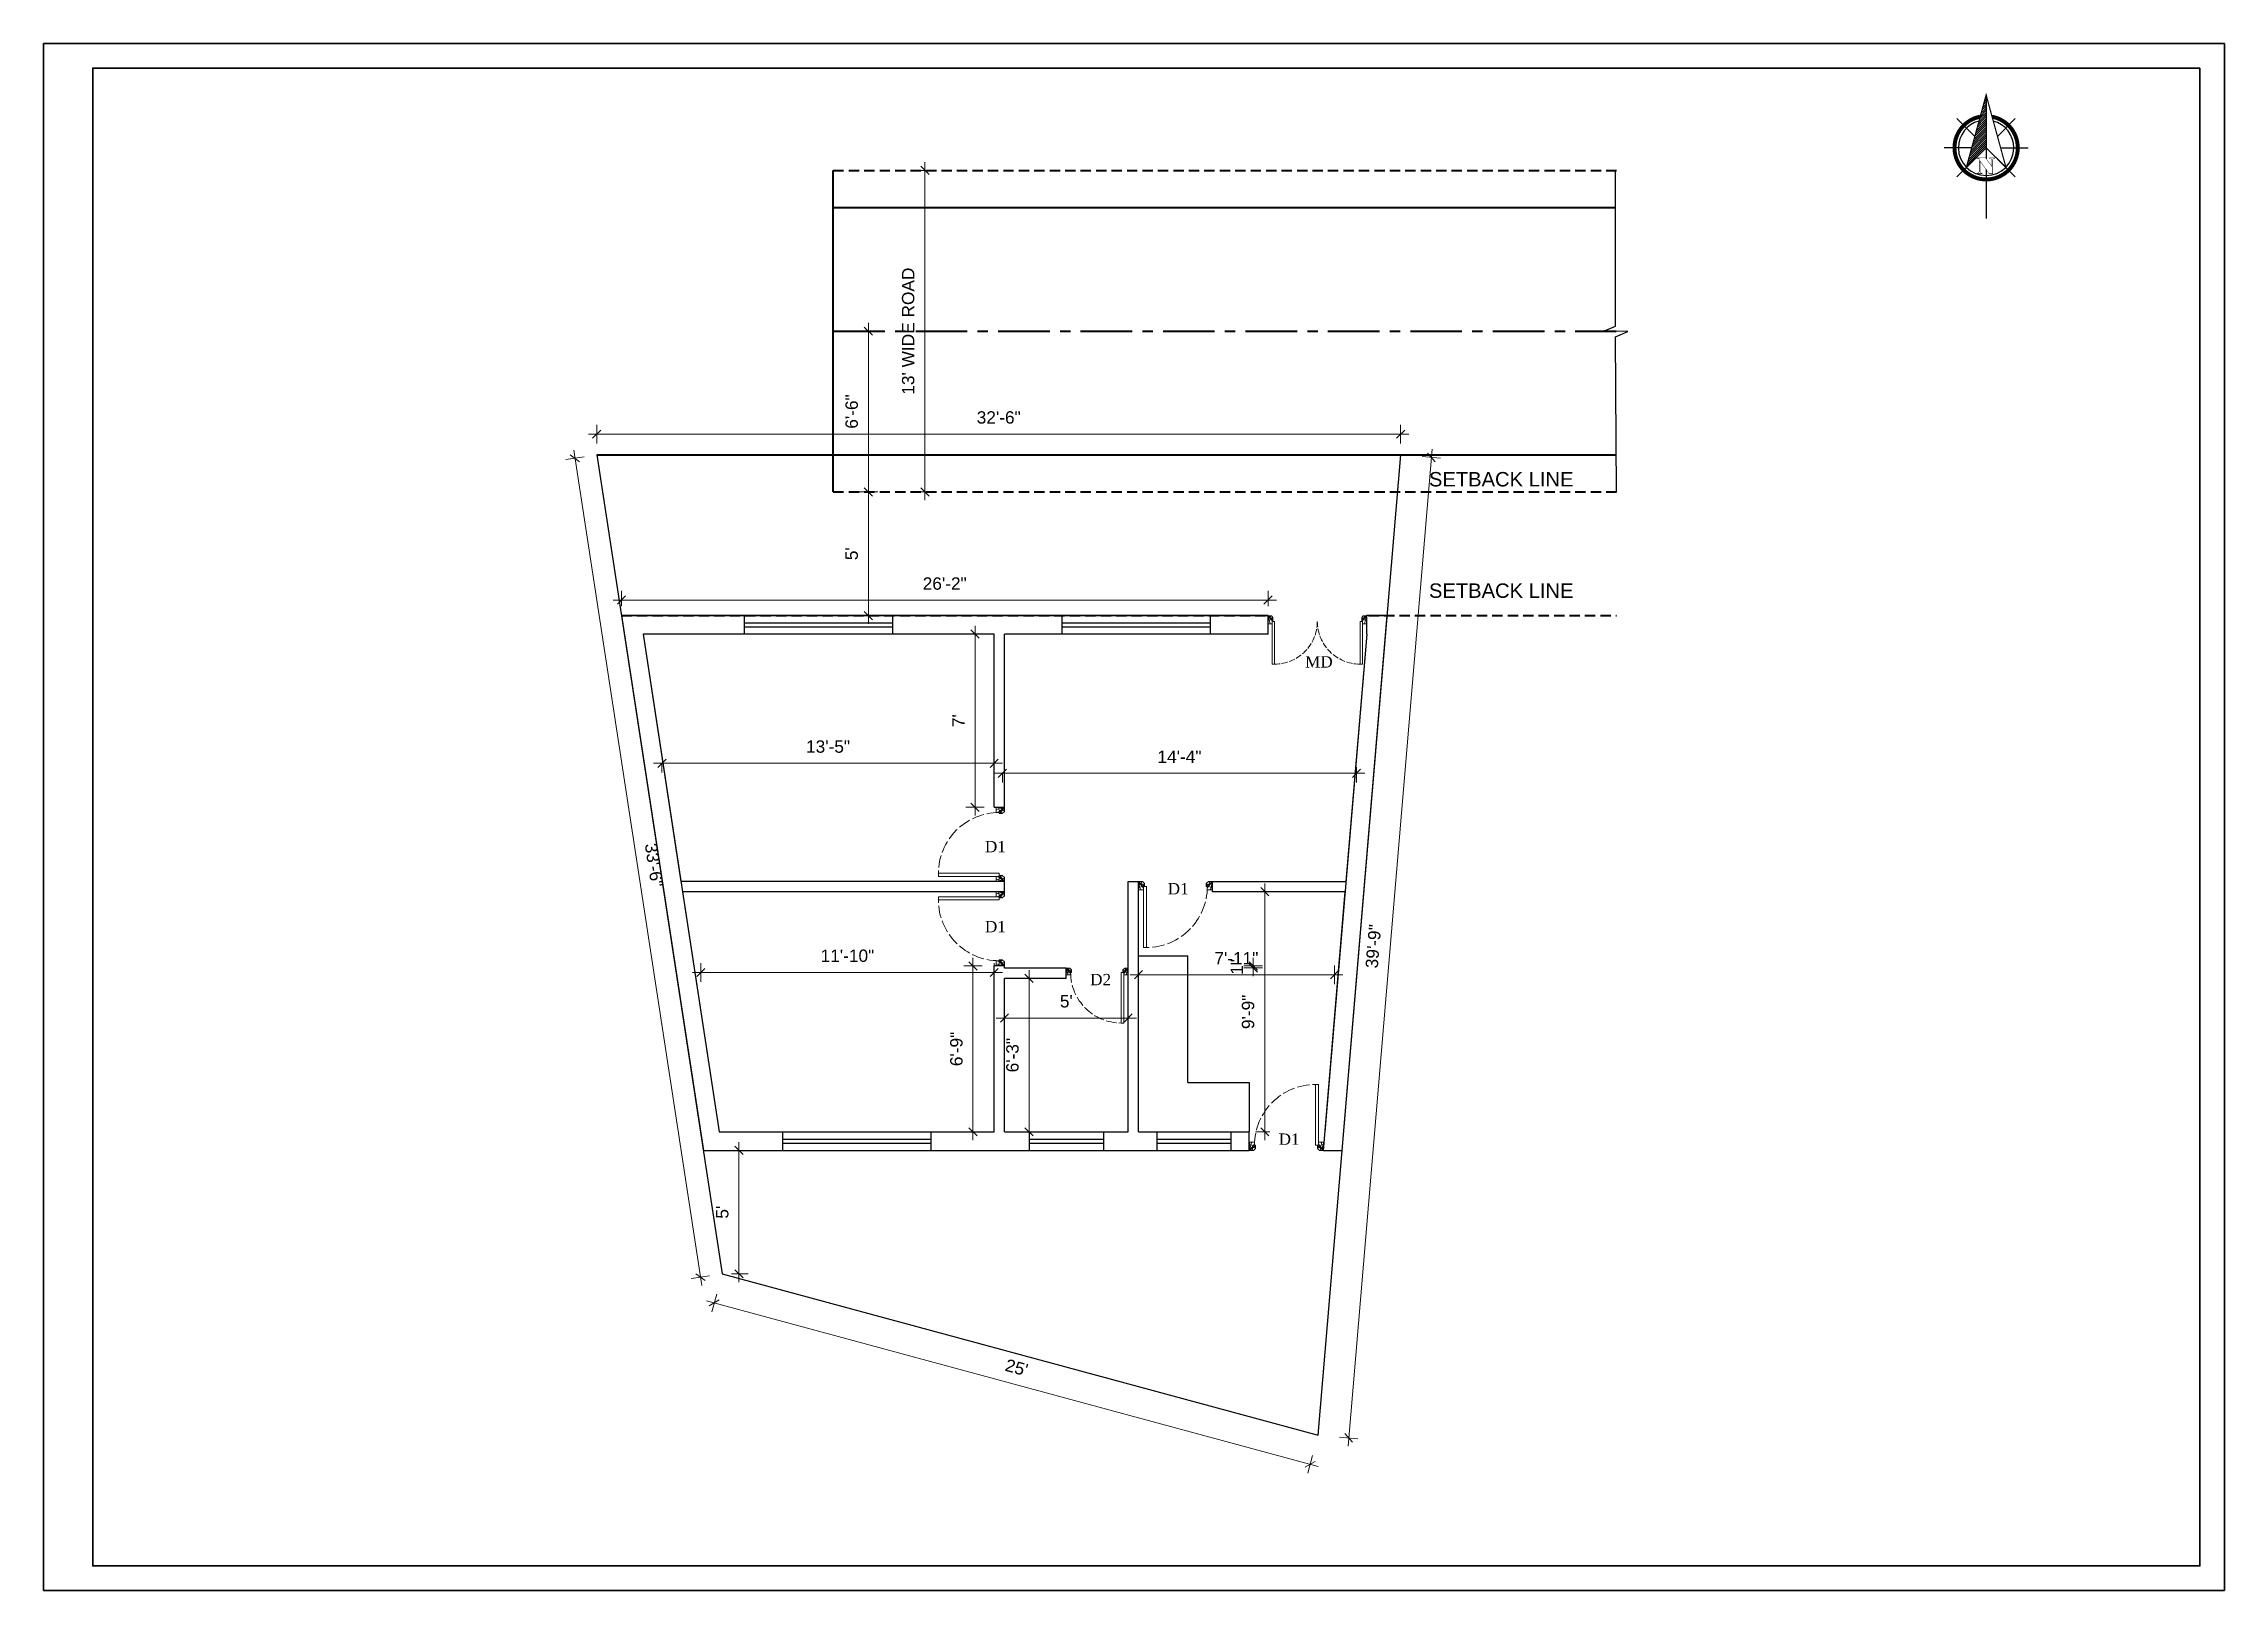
# Model space of a CAD drawing. Header units: inches. Extents: x 45643 to 78083, y -17830 to -3084.
# Drawn here: x 59281 to 60339, y -12292 to -11541 of the extents above; entities that cross this region are included whole.
import ezdxf

# ---------------------------------------------------------------- set-up
doc = ezdxf.new("R2010")
doc.units = ezdxf.units.IN
doc.header["$MEASUREMENT"] = 0
for name, pattern in [('ACAD_ISO02W100', [15, 12, -3]), ('CENTER', [2, 1.25, -0.25, 0.25, -0.25]), ('CONTINUA', [0]), ('DASHED2', [0.375, 0.25, -0.125])]:
    doc.linetypes.add(name, pattern=pattern)
for name, color, linetype, lineweight in [('A_Title Text', 105, 'Continuous', 60), ('Dim - internal', 4, 'Continuous', 9), ('Door-window', 150, 'Continuous', 9), ('ELE1', 3, 'Continuous', 9), ('ELEVATION', 6, 'Continuous', 30), ('hatch', 30, 'Continuous', 5), ('REBARS', 50, 'Continuous', 20), ('Siteplan', 7, 'Continuous', 30), ('WALL', 240, 'Continuous', 30)]:
    doc.layers.add(name, color=color, linetype=linetype, lineweight=lineweight)
for name, color, linetype in [('DIMENTION', 8, 'Continuous'), ('PDF_Boundary', 7, 'Continuous'), ('PDF_Text', 7, 'Continuous')]:
    doc.layers.add(name, color=color, linetype=linetype)
doc.layers.add('Normal Wall', color=7, linetype='Continuous', lineweight=35, true_color=0xffaf89)
doc.styles.add('Arial', font='arial.ttf')
doc.styles.add('PDF Arial', font='arial.ttf')
doc.styles.get("Standard").update_dxf_attribs({"font": 'times.ttf'})
doc.dimstyles.new('Sudeep', dxfattribs={"dimtxt": 6, "dimasz": 4, "dimexe": 4.5, "dimexo": 4.5, "dimgap": 5, "dimtad": 1, "dimdec": 0, "dimlunit": 4, "dimtxsty": 'Arial', "dimblk": 'OBLIQUE', "dimcen": 250, "dimdle": 4, "dimclrd": 86, "dimclre": 5, "dimclrt": 1, "dimadec": 0, "dimazin": 0, "dimtfac": 1, "dimtdec": 0, "dimtix": 1, "dimtmove": 1, "dimatfit": 3, "dimldrblk": 'OBLIQUE', "dimfxl": 4.5, "dimfxlon": 1, "dimfrac": 2, "dimlwd": 15, "dimlwe": 13, "dimarcsym": 0})

msp = doc.modelspace()

# ---------------------------------------------------------------- texts
at = {"char_height": 5.4869}
for s, insert, width, attachment_point in [('{\\fTimes New Roman|b0|i0|c0|p18;MD}', (59892.67, -11838.63), 1396.073, 1), ('{\\fTimes New Roman|b0|i0|c0|p18;D1}', (59737.32, -11928.26), 54.2013, 1), ('{\\fTimes New Roman|b0|i0|c0|p18;D1}', (59825.99, -11948.69), 54.2013, 1), ('{\\fTimes New Roman|b0|i0|c0|p18;D1}', (59737.32, -11972.6), 54.2013, 7), ('{\\fTimes New Roman|b0|i0|c0|p18;D2}', (59788.37, -11998.28), 54.2013, 7), ('{\\fTimes New Roman|b0|i0|c0|p18;D1}', (59879.81, -12070.21), 54.2013, 1)]:
    msp.add_mtext(s, dxfattribs=dict(at, insert=insert, width=width, attachment_point=attachment_point))
at = {"layer": 'PDF_Text', "char_height": 7, "attachment_point": 7, "style": 'PDF Arial'}
for insert in [(59952.74, -11756.35), (59952.74, -11810.4)]:
    msp.add_mtext('SETBACK LINE', dxfattribs=dict(at, insert=insert))

# ---------------------------------------------------------------- blocks, each defined once
blk = doc.blocks.new('*X798')
at = {"color": 0}
for p, q in [((145.96, -414.6), (147.62, -412.94)), ((146.16, -413.87), (147.62, -412.41)), ((146.36, -413.14), (147.62, -411.88)), ((146.55, -412.41), (147.62, -411.35)), ((146.75, -411.68), (147.62, -410.82)), ((146.95, -410.95), (147.62, -410.29)), ((147.15, -410.22), (147.62, -409.76)), ((147.35, -409.49), (147.62, -409.23)), ((147.55, -408.76), (147.62, -408.7)), ((143.76, -422.63), (147.62, -418.77)), ((143.96, -421.9), (147.62, -418.24)), ((144.16, -421.17), (147.62, -417.71)), ((144.36, -420.44), (147.62, -417.18)), ((144.56, -419.71), (147.62, -416.65)), ((144.76, -418.98), (147.62, -416.12)), ((144.96, -418.25), (147.62, -415.59)), ((145.16, -417.52), (147.62, -415.06)), ((145.36, -416.79), (147.62, -414.53)), ((145.56, -416.06), (147.62, -414)), ((145.76, -415.33), (147.62, -413.47)), ((142.76, -426.28), (147.62, -421.42)), ((142.96, -425.55), (147.62, -420.89)), ((143.16, -424.82), (147.62, -420.36)), ((143.36, -424.09), (147.62, -419.83)), ((143.56, -423.36), (147.62, -419.3))]:
    blk.add_line(p, q, dxfattribs=at)
blk = doc.blocks.new('NORTH_15')
for p, q in [((-2.87, 2.87), (-7.37, 7.37)), ((0, 3.66), (0, 10.62)), ((2.87, 2.87), (7.37, 7.37)), ((-13.37, 0), (2.72, 0)), ((5.49, 0), (17.83, 0)), ((-2.87, -2.87), (-7.37, -7.37)), ((0, -3.66), (0, -10.62)), ((2.87, -2.87), (7.37, -7.37))]:
    blk.add_line(p, q)
at = {"const_width": 1}
for points in [[(0, -8, 1), (0, 8, 0.359415), (-7.86, 1.52, 1)], [(-7.86, -1.52, 0.359415), (0, -8, 1)]]:
    blk.add_lwpolyline(points, format="xyb", dxfattribs=at)
for points, const_width in [([(4.96, -5.01), (-13.37, 0), (4.9, 5), (0, 0), (4.96, -5.01)], 0.3), ([(5.93, -1.55), (6, -1.55), (6.07, -1.54), (6.13, -1.53), (6.17, -1.52), (6.22, -1.51), (6.26, -1.49), (6.28, -1.47), (6.3, -1.45), (6.32, -1.42), (6.33, -1.39), (6.35, -1.34), (6.36, -1.29), (6.37, -1.23), (6.38, -1.16), (6.38, -1.08), (6.38, -1), (6.54, -1), (6.54, -2.34), (6.38, -2.34), (6.38, -2.3), (6.38, -2.23), (6.38, -2.16), (6.37, -2.09), (6.36, -2.04), (6.35, -1.99), (6.33, -1.95), (6.32, -1.91), (6.3, -1.88), (6.28, -1.86), (6.26, -1.83), (6.22, -1.81), (6.18, -1.8), (6.13, -1.78), (6.07, -1.77), (6.01, -1.76), (5.95, -1.76), (2.66, -1.76), (2.66, -2.34), (2.5, -2.34), (2.5, -0.16), (4.71, 1.44), (3.14, 1.44), (3.07, 1.44), (3, 1.43), (2.94, 1.42), (2.89, 1.41), (2.85, 1.4), (2.81, 1.38), (2.78, 1.36), (2.76, 1.34), (2.74, 1.31), (2.72, 1.27), (2.7, 1.22), (2.69, 1.17), (2.68, 1.11), (2.67, 1.04), (2.66, 0.97), (2.66, 0.89), (2.66, 0.87), (2.5, 0.87), (2.5, 2.21), (2.66, 2.21), (2.66, 2.17), (2.66, 2.09), (2.67, 2.03), (2.68, 1.97), (2.69, 1.91), (2.7, 1.86), (2.71, 1.82), (2.73, 1.78), (2.75, 1.76), (2.77, 1.74), (2.8, 1.72), (2.85, 1.7), (2.89, 1.68), (2.94, 1.67), (3, 1.66), (3.07, 1.66), (3.14, 1.66), (6.54, 1.66), (6.54, 0.75), (3.33, -1.55), (5.93, -1.55), (5.93, -1.55)], 0.1)]:
    blk.add_lwpolyline(points, dxfattribs=dict(const_width=const_width))
for start, end in [(90, 164.973), (270, 90), (195.027, 270)]:
    blk.add_arc((0, 0), 7, start, end)
at = {"rotation": 90}
blk.add_blockref('*X798', (-421.89, -147.62), dxfattribs=at)
blk = doc.blocks.new('A$C0BDB7EE9')
at = {"layer": 'Siteplan', "xscale": 2.999999999999779, "yscale": 2.999999999999779, "zscale": 2.999999999999779, "rotation": 247.8612575918487}
blk.add_blockref('NORTH_15', (20.2, 49.5), dxfattribs=at)
blk = doc.blocks.new('A$C327B4BBD')
at = {"layer": 'DIMENTION', "ltscale": 0.3, "xscale": 1.171875000000082, "yscale": 1.171875000000082, "zscale": 1.171875000000082, "rotation": 112.1387424081494}
blk.add_blockref('A$C0BDB7EE9', (16.1, 0), dxfattribs=at)
blk = doc.blocks.new('_Oblique')
at = {"color": 0, "linetype": 'ByBlock', "lineweight": -2}
blk.add_line((-0.5, -0.5), (0.5, 0.5), dxfattribs=at)
blk = doc.blocks.new('*D998')
at = {"layer": 'A_Title Text', "color": 86, "lineweight": 15, "transparency": 16777216}
blk.add_line((59731.5, -12073.4), (59731.5, -11984.9), dxfattribs=at)
at = {"layer": 'A_Title Text', "color": 5, "lineweight": 13, "transparency": 16777216}
for p, q in [((59736, -11988.9), (59727, -11988.9)), ((59736, -12069.4), (59727, -12069.4))]:
    blk.add_line(p, q, dxfattribs=at)
at = {"layer": 'Defpoints', "color": 0, "transparency": 16777216}
for p in [(59731.5, -11988.9), (59741.8, -11988.9), (59741.8, -12069.4)]:
    blk.add_point(p, dxfattribs=at)
at = {"layer": 'A_Title Text', "color": 86, "lineweight": 15, "transparency": 16777216, "xscale": 4, "yscale": 4, "zscale": 4}
for p, rotation in [((59731.5, -11988.9), 90), ((59731.5, -12069.4), 270)]:
    blk.add_blockref('_Oblique', p, dxfattribs=dict(at, rotation=rotation))
at = {"layer": 'A_Title Text', "color": 1, "transparency": 16777216, "insert": (59723.5, -12029.2), "char_height": 6, "attachment_point": 5, "rotation": 90, "style": 'Arial'}
blk.add_mtext('6\'-9"', dxfattribs=at)
blk = doc.blocks.new('*D999')
at = {"layer": 'A_Title Text', "color": 5, "lineweight": 13, "transparency": 16777216}
for p, q in [((59676.3, -11758.9), (59685.3, -11758.9)), ((59676.3, -11818.9), (59685.3, -11818.9))]:
    blk.add_line(p, q, dxfattribs=at)
at = {"layer": 'A_Title Text', "color": 86, "lineweight": 15, "transparency": 16777216}
blk.add_line((59680.8, -11754.9), (59680.8, -11822.9), dxfattribs=at)
at = {"layer": 'Defpoints', "color": 0, "transparency": 16777216}
for p in [(59663.7, -11758.9), (59663.7, -11818.9), (59680.8, -11818.9)]:
    blk.add_point(p, dxfattribs=at)
at = {"layer": 'A_Title Text', "color": 86, "lineweight": 15, "transparency": 16777216, "xscale": 4, "yscale": 4, "zscale": 4}
for p, rotation in [((59680.8, -11758.9), 90), ((59680.8, -11818.9), 270)]:
    blk.add_blockref('_Oblique', p, dxfattribs=dict(at, rotation=rotation))
at = {"layer": 'A_Title Text', "color": 1, "transparency": 16777216, "insert": (59672.7, -11788.9), "char_height": 6, "attachment_point": 5, "rotation": 90, "style": 'Arial'}
blk.add_mtext("5'", dxfattribs=at)
blk = doc.blocks.new('*D1000')
at = {"layer": 'A_Title Text', "color": 5, "lineweight": 13, "transparency": 16777216}
for p, q in [((59614.4, -12078.4), (59622.5, -12078.4)), ((59614.4, -12138.3), (59622.5, -12138.3))]:
    blk.add_line(p, q, dxfattribs=at)
at = {"layer": 'A_Title Text', "color": 86, "lineweight": 15, "transparency": 16777216}
blk.add_line((59618, -12142.3), (59618, -12074.4), dxfattribs=at)
at = {"layer": 'Defpoints', "color": 0, "transparency": 16777216}
for p in [(59609.9, -12078.4), (59618, -12078.4), (59609.9, -12138.3)]:
    blk.add_point(p, dxfattribs=at)
at = {"layer": 'A_Title Text', "color": 86, "lineweight": 15, "transparency": 16777216, "xscale": 4, "yscale": 4, "zscale": 4}
for p, rotation in [((59618, -12078.4), 90), ((59618, -12138.3), 270)]:
    blk.add_blockref('_Oblique', p, dxfattribs=dict(at, rotation=rotation))
at = {"layer": 'A_Title Text', "color": 1, "transparency": 16777216, "insert": (59609.9, -12108.4), "char_height": 6, "attachment_point": 5, "rotation": 90, "style": 'Arial'}
blk.add_mtext("5'", dxfattribs=at)
blk = doc.blocks.new('*D1001')
at = {"layer": 'A_Title Text', "color": 86, "lineweight": 15, "transparency": 16777216}
blk.add_line((59595.5, -11992.1), (59745.8, -11992.1), dxfattribs=at)
at = {"layer": 'A_Title Text', "color": 5, "lineweight": 13, "transparency": 16777216}
for p, q in [((59599.5, -11996.6), (59599.5, -11987.6)), ((59741.8, -11996.6), (59741.8, -11987.6))]:
    blk.add_line(p, q, dxfattribs=at)
at = {"layer": 'Defpoints', "color": 0, "transparency": 16777216}
for p in [(59741.8, -11992.1), (59599.5, -12011.2), (59741.8, -12011.2)]:
    blk.add_point(p, dxfattribs=at)
at = {"layer": 'A_Title Text', "color": 86, "lineweight": 15, "transparency": 16777216, "xscale": 4, "yscale": 4, "zscale": 4, "rotation": 180}
blk.add_blockref('_Oblique', (59599.5, -11992.1), dxfattribs=at)
at = {"layer": 'A_Title Text', "color": 86, "lineweight": 15, "transparency": 16777216, "xscale": 4, "yscale": 4, "zscale": 4}
blk.add_blockref('_Oblique', (59741.8, -11992.1), dxfattribs=at)
at = {"layer": 'A_Title Text', "color": 1, "transparency": 16777216, "insert": (59670.6, -11984), "char_height": 6, "attachment_point": 5, "style": 'Arial'}
blk.add_mtext('11\'-10"', dxfattribs=at)
blk = doc.blocks.new('*D1002')
at = {"layer": 'A_Title Text', "color": 86, "lineweight": 15, "transparency": 16777216}
blk.add_line((59910.9, -11993.2), (59807.8, -11993.2), dxfattribs=at)
at = {"layer": 'A_Title Text', "color": 5, "lineweight": 13, "transparency": 16777216}
for p, q in [((59811.8, -11997.7), (59811.8, -11988.7)), ((59906.9, -11997.7), (59906.9, -11988.7))]:
    blk.add_line(p, q, dxfattribs=at)
at = {"layer": 'Defpoints', "color": 0, "transparency": 16777216}
for p in [(59811.8, -11993.2), (59811.8, -12011.2), (59906.9, -12015.7)]:
    blk.add_point(p, dxfattribs=at)
at = {"layer": 'A_Title Text', "color": 86, "lineweight": 15, "transparency": 16777216, "xscale": 4, "yscale": 4, "zscale": 4, "rotation": 180}
blk.add_blockref('_Oblique', (59811.8, -11993.2), dxfattribs=at)
at = {"layer": 'A_Title Text', "color": 86, "lineweight": 15, "transparency": 16777216, "xscale": 4, "yscale": 4, "zscale": 4}
blk.add_blockref('_Oblique', (59906.9, -11993.2), dxfattribs=at)
at = {"layer": 'A_Title Text', "color": 1, "transparency": 16777216, "insert": (59859.3, -11985.2), "char_height": 6, "attachment_point": 5, "style": 'Arial'}
blk.add_mtext('7\'-11"', dxfattribs=at)
blk = doc.blocks.new('*D1003')
at = {"layer": 'A_Title Text', "color": 5, "lineweight": 13, "transparency": 16777216}
for p, q in [((59875.5, -11952.9), (59868.6, -11952.9)), ((59875.5, -12069.4), (59868.6, -12069.4))]:
    blk.add_line(p, q, dxfattribs=at)
at = {"layer": 'A_Title Text', "color": 86, "lineweight": 15, "transparency": 16777216}
blk.add_line((59873.1, -11948.9), (59873.1, -12073.4), dxfattribs=at)
at = {"layer": 'Defpoints', "color": 0, "transparency": 16777216}
for p in [(59880, -11952.9), (59873.1, -12069.4), (59880, -12069.4)]:
    blk.add_point(p, dxfattribs=at)
at = {"layer": 'A_Title Text', "color": 86, "lineweight": 15, "transparency": 16777216, "xscale": 4, "yscale": 4, "zscale": 4}
for p, rotation in [((59873.1, -11952.9), 90), ((59873.1, -12069.4), 270)]:
    blk.add_blockref('_Oblique', p, dxfattribs=dict(at, rotation=rotation))
at = {"layer": 'A_Title Text', "color": 1, "transparency": 16777216, "insert": (59865, -12011.2), "char_height": 6, "attachment_point": 5, "rotation": 90, "style": 'Arial'}
blk.add_mtext('9\'-9"', dxfattribs=at)
blk = doc.blocks.new('*D1004')
at = {"layer": 'A_Title Text', "color": 5, "lineweight": 13, "transparency": 16777216}
for p, q in [((59737, -11827.9), (59728, -11827.9)), ((59737, -11911.9), (59728, -11911.9))]:
    blk.add_line(p, q, dxfattribs=at)
at = {"layer": 'A_Title Text', "color": 86, "lineweight": 15, "transparency": 16777216}
blk.add_line((59732.5, -11915.9), (59732.5, -11823.9), dxfattribs=at)
at = {"layer": 'Defpoints', "color": 0, "transparency": 16777216}
for p in [(59732.5, -11827.9), (59741.8, -11827.9), (59741.8, -11911.9)]:
    blk.add_point(p, dxfattribs=at)
at = {"layer": 'A_Title Text', "color": 86, "lineweight": 15, "transparency": 16777216, "xscale": 4, "yscale": 4, "zscale": 4}
for p, rotation in [((59732.5, -11827.9), 90), ((59732.5, -11911.9), 270)]:
    blk.add_blockref('_Oblique', p, dxfattribs=dict(at, rotation=rotation))
at = {"layer": 'A_Title Text', "color": 1, "transparency": 16777216, "insert": (59724.5, -11869.9), "char_height": 6, "attachment_point": 5, "rotation": 90, "style": 'Arial'}
blk.add_mtext("7'", dxfattribs=at)
blk = doc.blocks.new('*D986')
at = {"layer": 'A_Title Text', "color": 86, "lineweight": 15, "transparency": 16777216}
blk.add_line((59576.6, -11890.6), (59745.8, -11890.6), dxfattribs=at)
at = {"layer": 'A_Title Text', "color": 5, "lineweight": 13, "transparency": 16777216}
for p, q in [((59580.6, -11890.6), (59580.6, -11895.1)), ((59741.8, -11890.6), (59741.8, -11895.1))]:
    blk.add_line(p, q, dxfattribs=at)
at = {"layer": 'Defpoints', "color": 0, "transparency": 16777216}
for p in [(59580.6, -11887.9), (59741.8, -11887.9), (59741.8, -11890.6)]:
    blk.add_point(p, dxfattribs=at)
at = {"layer": 'A_Title Text', "color": 86, "lineweight": 15, "transparency": 16777216, "xscale": 4, "yscale": 4, "zscale": 4, "rotation": 180}
blk.add_blockref('_Oblique', (59580.6, -11890.6), dxfattribs=at)
at = {"layer": 'A_Title Text', "color": 86, "lineweight": 15, "transparency": 16777216, "xscale": 4, "yscale": 4, "zscale": 4}
blk.add_blockref('_Oblique', (59741.8, -11890.6), dxfattribs=at)
at = {"layer": 'A_Title Text', "color": 1, "transparency": 16777216, "insert": (59661.2, -11882.5), "char_height": 6, "attachment_point": 5, "style": 'Arial'}
blk.add_mtext('13\'-5"', dxfattribs=at)
blk = doc.blocks.new('*D987')
at = {"layer": 'A_Title Text', "color": 5, "lineweight": 13, "transparency": 16777216}
for p, q in [((59561, -11814.4), (59561, -11806.9)), ((59874.7, -11814.4), (59874.7, -11806.9))]:
    blk.add_line(p, q, dxfattribs=at)
at = {"layer": 'A_Title Text', "color": 86, "lineweight": 15, "transparency": 16777216}
blk.add_line((59878.7, -11811.4), (59557, -11811.4), dxfattribs=at)
at = {"layer": 'Defpoints', "color": 0, "transparency": 16777216}
for p in [(59561, -11811.4), (59561, -11818.9), (59874.7, -11818.9)]:
    blk.add_point(p, dxfattribs=at)
at = {"layer": 'A_Title Text', "color": 86, "lineweight": 15, "transparency": 16777216, "xscale": 4, "yscale": 4, "zscale": 4, "rotation": 180}
blk.add_blockref('_Oblique', (59561, -11811.4), dxfattribs=at)
at = {"layer": 'A_Title Text', "color": 86, "lineweight": 15, "transparency": 16777216, "xscale": 4, "yscale": 4, "zscale": 4}
blk.add_blockref('_Oblique', (59874.7, -11811.4), dxfattribs=at)
at = {"layer": 'A_Title Text', "color": 1, "transparency": 16777216, "insert": (59717.8, -11803.4), "char_height": 6, "attachment_point": 5, "style": 'Arial'}
blk.add_mtext('26\'-2"', dxfattribs=at)
blk = doc.blocks.new('*D988')
at = {"layer": 'A_Title Text', "color": 86, "lineweight": 15, "transparency": 16777216}
blk.add_line((59741.8, -11895.4), (59921.6, -11895.4), dxfattribs=at)
at = {"layer": 'A_Title Text', "color": 5, "lineweight": 13, "transparency": 16777216}
for p, q in [((59745.8, -11895.1), (59745.8, -11899.9)), ((59917.6, -11892.4), (59917.6, -11899.9))]:
    blk.add_line(p, q, dxfattribs=at)
at = {"layer": 'Defpoints', "color": 0, "transparency": 16777216}
for p in [(59745.8, -11890.6), (59917.6, -11887.9), (59917.6, -11895.4)]:
    blk.add_point(p, dxfattribs=at)
at = {"layer": 'A_Title Text', "color": 86, "lineweight": 15, "transparency": 16777216, "xscale": 4, "yscale": 4, "zscale": 4, "rotation": 180}
blk.add_blockref('_Oblique', (59745.8, -11895.4), dxfattribs=at)
at = {"layer": 'A_Title Text', "color": 86, "lineweight": 15, "transparency": 16777216, "xscale": 4, "yscale": 4, "zscale": 4}
blk.add_blockref('_Oblique', (59917.6, -11895.4), dxfattribs=at)
at = {"layer": 'A_Title Text', "color": 1, "transparency": 16777216, "insert": (59831.7, -11887.4), "char_height": 6, "attachment_point": 5, "style": 'Arial'}
blk.add_mtext('14\'-4"', dxfattribs=at)
blk = doc.blocks.new('*D989')
at = {"layer": 'A_Title Text', "color": 86, "lineweight": 15, "transparency": 16777216}
for p, q in [((59867.5, -11988.9), (59867.5, -11984.9)), ((59867.5, -11989.9), (59867.5, -11988.9)), ((59867.5, -11989.9), (59867.5, -11993.9))]:
    blk.add_line(p, q, dxfattribs=at)
at = {"layer": 'A_Title Text', "color": 5, "lineweight": 13, "transparency": 16777216}
for p, q in [((59863, -11988.9), (59872, -11988.9)), ((59863, -11989.9), (59872, -11989.9))]:
    blk.add_line(p, q, dxfattribs=at)
at = {"layer": 'Defpoints', "color": 0, "transparency": 16777216}
for p in [(59746.8, -11988.9), (59746.8, -11989.9), (59867.5, -11988.9)]:
    blk.add_point(p, dxfattribs=at)
at = {"layer": 'A_Title Text', "color": 86, "lineweight": 15, "transparency": 16777216, "xscale": 4, "yscale": 4, "zscale": 4}
for p, rotation in [((59867.5, -11988.9), 270), ((59867.5, -11989.9), 90)]:
    blk.add_blockref('_Oblique', p, dxfattribs=dict(at, rotation=rotation))
at = {"layer": 'A_Title Text', "color": 1, "transparency": 16777216, "insert": (59859.5, -11989.4), "char_height": 6, "attachment_point": 5, "rotation": 90, "style": 'Arial'}
blk.add_mtext('1"', dxfattribs=at)
blk = doc.blocks.new('*D990')
at = {"layer": 'A_Title Text', "color": 5, "lineweight": 13, "transparency": 16777216}
for p, q in [((59754.2, -11994.9), (59763.2, -11994.9)), ((59754.2, -12069.4), (59763.2, -12069.4))]:
    blk.add_line(p, q, dxfattribs=at)
at = {"layer": 'A_Title Text', "color": 86, "lineweight": 15, "transparency": 16777216}
blk.add_line((59758.7, -12073.4), (59758.7, -11990.9), dxfattribs=at)
at = {"layer": 'Defpoints', "color": 0, "transparency": 16777216}
for p in [(59746.8, -11994.9), (59758.7, -11994.9), (59746.8, -12069.4)]:
    blk.add_point(p, dxfattribs=at)
at = {"layer": 'A_Title Text', "color": 86, "lineweight": 15, "transparency": 16777216, "xscale": 4, "yscale": 4, "zscale": 4}
for p, rotation in [((59758.7, -11994.9), 90), ((59758.7, -12069.4), 270)]:
    blk.add_blockref('_Oblique', p, dxfattribs=dict(at, rotation=rotation))
at = {"layer": 'A_Title Text', "color": 1, "transparency": 16777216, "insert": (59750.7, -12032.2), "char_height": 6, "attachment_point": 5, "rotation": 90, "style": 'Arial'}
blk.add_mtext('6\'-3"', dxfattribs=at)
blk = doc.blocks.new('*D992')
at = {"layer": 'A_Title Text', "color": 86, "lineweight": 15, "transparency": 16777216}
blk.add_line((59810.8, -12014.2), (59742.8, -12014.2), dxfattribs=at)
at = {"layer": 'A_Title Text', "color": 5, "lineweight": 13, "transparency": 16777216}
for p, q in [((59746.8, -12009.7), (59746.8, -12018.7)), ((59806.8, -12009.7), (59806.8, -12018.7))]:
    blk.add_line(p, q, dxfattribs=at)
at = {"layer": 'Defpoints', "color": 0, "transparency": 16777216}
for p in [(59746.8, -11994.9), (59806.8, -11994.9), (59746.8, -12014.2)]:
    blk.add_point(p, dxfattribs=at)
at = {"layer": 'A_Title Text', "color": 86, "lineweight": 15, "transparency": 16777216, "xscale": 4, "yscale": 4, "zscale": 4, "rotation": 180}
blk.add_blockref('_Oblique', (59746.8, -12014.2), dxfattribs=at)
at = {"layer": 'A_Title Text', "color": 86, "lineweight": 15, "transparency": 16777216, "xscale": 4, "yscale": 4, "zscale": 4}
blk.add_blockref('_Oblique', (59806.8, -12014.2), dxfattribs=at)
at = {"layer": 'A_Title Text', "color": 1, "transparency": 16777216, "insert": (59776.8, -12006.1), "char_height": 6, "attachment_point": 5, "style": 'Arial'}
blk.add_mtext("5'", dxfattribs=at)
blk = doc.blocks.new('*D993')
at = {"layer": 'A_Title Text', "color": 86, "lineweight": 15, "transparency": 16777216}
blk.add_line((59680.8, -11676.9), (59680.8, -11762.9), dxfattribs=at)
at = {"layer": 'A_Title Text', "color": 5, "lineweight": 13, "transparency": 16777216}
for p, q in [((59685.3, -11680.9), (59676.3, -11680.9)), ((59685.3, -11758.9), (59676.3, -11758.9))]:
    blk.add_line(p, q, dxfattribs=at)
at = {"layer": 'Defpoints', "color": 0, "transparency": 16777216}
for p in [(59853.6, -11680.9), (59680.8, -11758.9), (59853.6, -11758.9)]:
    blk.add_point(p, dxfattribs=at)
at = {"layer": 'A_Title Text', "color": 86, "lineweight": 15, "transparency": 16777216, "xscale": 4, "yscale": 4, "zscale": 4}
for p, rotation in [((59680.8, -11680.9), 90), ((59680.8, -11758.9), 270)]:
    blk.add_blockref('_Oblique', p, dxfattribs=dict(at, rotation=rotation))
at = {"layer": 'A_Title Text', "color": 1, "transparency": 16777216, "insert": (59672.7, -11719.9), "char_height": 6, "attachment_point": 5, "rotation": 90, "style": 'Arial'}
blk.add_mtext('6\'-6"', dxfattribs=at)
blk = doc.blocks.new('*D991')
at = {"layer": 'A_Title Text', "color": 5, "lineweight": 13, "transparency": 16777216}
for p, q in [((59712.7, -11602.9), (59703.7, -11602.9)), ((59712.7, -11758.9), (59703.7, -11758.9))]:
    blk.add_line(p, q, dxfattribs=at)
at = {"layer": 'A_Title Text', "color": 86, "lineweight": 15, "transparency": 16777216}
blk.add_line((59708.2, -11762.9), (59708.2, -11598.9), dxfattribs=at)
at = {"layer": 'Defpoints', "color": 0, "transparency": 16777216}
for p in [(59708.2, -11602.9), (59853.7, -11602.9), (59853.7, -11758.9)]:
    blk.add_point(p, dxfattribs=at)
at = {"layer": 'A_Title Text', "color": 86, "lineweight": 15, "transparency": 16777216, "xscale": 4, "yscale": 4, "zscale": 4}
for p, rotation in [((59708.2, -11602.9), 90), ((59708.2, -11758.9), 270)]:
    blk.add_blockref('_Oblique', p, dxfattribs=dict(at, rotation=rotation))
at = {"layer": 'A_Title Text', "color": 1, "transparency": 16777216, "insert": (59700.1, -11680.9), "char_height": 6, "attachment_point": 5, "rotation": 90, "style": 'Arial'}
blk.add_mtext("13' WIDE ROAD", dxfattribs=at)
blk = doc.blocks.new("D 3'")
at = {"layer": 'Door-window', "linetype": 'Continuous', "ltscale": 0.25}
for p, q in [((3749.6, -16741), (3749.6, -16711.5)), ((3751.1, -16711.5), (3749.6, -16711.5)), ((3751.1, -16741), (3751.1, -16711.5)), ((3747.1, -16743.5), (3747.1, -16739.5)), ((3747.1, -16739.5), (3749.6, -16739.5)), ((3747.1, -16743.5), (3749.1, -16743.5)), ((3749.1, -16743.5), (3750.1, -16742.5)), ((3749.6, -16741), (3751.1, -16741)), ((3750.1, -16742.5), (3750.1, -16741)), ((3780.1, -16742.5), (3780.1, -16741)), ((3780.6, -16741), (3780.1, -16741)), ((3781.1, -16743.5), (3780.1, -16742.5)), ((3783.1, -16739.5), (3780.6, -16739.5)), ((3780.6, -16739.5), (3780.6, -16741)), ((3783.1, -16743.5), (3781.1, -16743.5)), ((3783.1, -16743.5), (3783.1, -16739.5))]:
    blk.add_line(p, q, dxfattribs=at)
at = {"layer": 'Door-window', "linetype": 'ACAD_ISO02W100', "ltscale": 0.5}
blk.add_arc((3751.1, -16741), 29.5, 0, 90, dxfattribs=at)
at = {"layer": 'hatch', "color": 8}
for p, q in [((3747.1, -16743.5), (3748.2, -16739.5)), ((3747.1, -16743.5), (3749.6, -16740.4)), ((3747.1, -16743.5), (3750.1, -16741.2)), ((3783.1, -16743.5), (3780.1, -16741.2)), ((3783.1, -16743.5), (3780.6, -16740.4)), ((3783.1, -16743.5), (3782.1, -16739.5))]:
    blk.add_line(p, q, dxfattribs=at)
for centre, radius, start, end in [((3747.4, -16743.6), 2.93, 20.9872, 95.0825), ((3747.4, -16743.6), 1.42, 5.1372, 101.4864), ((3782.9, -16743.6), 2.93, 84.9175, 159.0128), ((3782.9, -16743.6), 1.42, 78.5136, 174.8628)]:
    blk.add_arc(centre, radius, start, end, dxfattribs=at)
blk = doc.blocks.new('A$C6FA92B9D')
at = {"layer": 'Door-window', "linetype": 'Continuous', "ltscale": 0.25}
for p, q in [((20.8, 46), (0, 46)), ((0, 44.8), (0, 46)), ((20.8, 44.8), (0, 44.8)), ((19.6, 48), (19.6, 46)), ((23.6, 48), (19.6, 48)), ((23.6, 48), (19.6, 48)), ((19.6, 46), (20.8, 46)), ((20.8, 46), (20.8, 45.6)), ((20.8, 46), (20.8, 44.8)), ((22.8, 45.6), (20.8, 45.6)), ((23.6, 46.4), (22.8, 45.6)), ((23.6, 48), (23.6, 46.4)), ((20.8, 3.2), (0, 3.2)), ((0, 3.2), (0, 2)), ((20.8, 2), (0, 2)), ((19.6, 2), (20.8, 2)), ((19.6, 0), (19.6, 2)), ((23.6, 0), (19.6, 0)), ((23.6, 0), (19.6, 0)), ((20.8, 2), (20.8, 3.2)), ((20.8, 2), (20.8, 2.4)), ((22.8, 2.4), (20.8, 2.4)), ((23.6, 1.6), (22.8, 2.4)), ((23.6, 0), (23.6, 1.6))]:
    blk.add_line(p, q, dxfattribs=at)
at = {"layer": 'Door-window', "linetype": 'ACAD_ISO02W100', "ltscale": 0.25}
for centre, start, end in [((20.8, 44.8), 180, 270), ((20.8, 3.2), 90, 180)]:
    blk.add_arc(centre, 20.8, start, end, dxfattribs=at)
at = {"layer": 'hatch', "color": 8}
for p, q in [((23.6, 48), (19.6, 46.9)), ((23.6, 48), (20.8, 45.7)), ((23.6, 48), (21.8, 45.6)), ((23.6, 0), (19.6, 1.1)), ((23.6, 0), (20.8, 2.3)), ((23.6, 0), (21.8, 2.4))]:
    blk.add_line(p, q, dxfattribs=at)
for centre, radius, start, end in [((23.7, 47.8), 2.35, 174.9175, 249.0128), ((23.7, 47.8), 1.13, 168.5136, 264.8628), ((23.7, 0.2), 2.35, 110.9872, 185.0825), ((23.7, 0.2), 1.13, 95.1372, 191.4864)]:
    blk.add_arc(centre, radius, start, end, dxfattribs=at)
blk = doc.blocks.new('*D994')
at = {"layer": 'A_Title Text', "color": 86, "lineweight": 15, "transparency": 16777216}
blk.add_line((59602.2, -12151.4), (59899, -12231.8), dxfattribs=at)
at = {"layer": 'A_Title Text', "color": 5, "lineweight": 13, "transparency": 16777216}
for p, q in [((59607.2, -12148.1), (59604.9, -12156.7)), ((59896.3, -12226.4), (59894, -12235.1))]:
    blk.add_line(p, q, dxfattribs=at)
at = {"layer": 'Defpoints', "color": 0, "transparency": 16777216}
for p in [(59609.9, -12138.3), (59899, -12216.6), (59895.1, -12230.7)]:
    blk.add_point(p, dxfattribs=at)
at = {"layer": 'A_Title Text', "color": 86, "lineweight": 15, "transparency": 16777216, "xscale": 4, "yscale": 4, "zscale": 4}
for p, rotation in [((59606, -12152.4), 164.8399575509016), ((59895.1, -12230.7), 344.8399575509015)]:
    blk.add_blockref('_Oblique', p, dxfattribs=dict(at, rotation=rotation))
at = {"layer": 'A_Title Text', "color": 1, "transparency": 16777216, "insert": (59752.7, -12183.8), "char_height": 6, "attachment_point": 5, "rotation": 344.84, "style": 'Arial'}
blk.add_mtext("25'", dxfattribs=at)
blk = doc.blocks.new('*D995')
at = {"layer": 'A_Title Text', "color": 5, "lineweight": 13, "transparency": 16777216}
for p, q in [((59542.9, -11741.9), (59534, -11743.2)), ((59603.7, -12139.2), (59594.8, -12140.6))]:
    blk.add_line(p, q, dxfattribs=at)
at = {"layer": 'A_Title Text', "color": 86, "lineweight": 15, "transparency": 16777216}
blk.add_line((59537.8, -11738.6), (59599.9, -12143.9), dxfattribs=at)
at = {"layer": 'Defpoints', "color": 0, "transparency": 16777216}
for p in [(59549, -11740.9), (59599.3, -12139.9), (59609.9, -12138.3)]:
    blk.add_point(p, dxfattribs=at)
at = {"layer": 'A_Title Text', "color": 86, "lineweight": 15, "transparency": 16777216, "xscale": 4, "yscale": 4, "zscale": 4}
for p, rotation in [((59538.4, -11742.6), 98.70344886768218), ((59599.3, -12139.9), 278.7034488676821)]:
    blk.add_blockref('_Oblique', p, dxfattribs=dict(at, rotation=rotation))
at = {"layer": 'A_Title Text', "color": 1, "transparency": 16777216, "insert": (59576.8, -11940), "char_height": 6, "attachment_point": 5, "rotation": 278.7034, "style": 'Arial'}
blk.add_mtext('33\'-6"', dxfattribs=at)
blk = doc.blocks.new('*D996')
at = {"layer": 'A_Title Text', "color": 86, "lineweight": 15, "transparency": 16777216}
blk.add_line((59913.5, -12221.9), (59954.3, -11738.2), dxfattribs=at)
at = {"layer": 'A_Title Text', "color": 5, "lineweight": 13, "transparency": 16777216}
for p, q in [((59949.4, -11741.8), (59958.4, -11742.6)), ((59909.4, -12217.5), (59918.3, -12218.3))]:
    blk.add_line(p, q, dxfattribs=at)
at = {"layer": 'Defpoints', "color": 0, "transparency": 16777216}
for p in [(59939, -11740.9), (59953.9, -11742.2), (59899, -12216.6)]:
    blk.add_point(p, dxfattribs=at)
at = {"layer": 'A_Title Text', "color": 86, "lineweight": 15, "transparency": 16777216, "xscale": 4, "yscale": 4, "zscale": 4}
for p, rotation in [((59953.9, -11742.2), 85.18472226389899), ((59913.8, -12217.9), 265.184722263899)]:
    blk.add_blockref('_Oblique', p, dxfattribs=dict(at, rotation=rotation))
at = {"layer": 'A_Title Text', "color": 1, "transparency": 16777216, "insert": (59925.8, -11979.4), "char_height": 6, "attachment_point": 5, "rotation": 85.1847, "style": 'Arial'}
blk.add_mtext('39\'-9"', dxfattribs=at)
blk = doc.blocks.new('*D997')
at = {"layer": 'A_Title Text', "color": 86, "lineweight": 15, "transparency": 16777216}
blk.add_line((59545, -11730.9), (59943, -11730.9), dxfattribs=at)
at = {"layer": 'A_Title Text', "color": 5, "lineweight": 13, "transparency": 16777216}
for p, q in [((59549, -11735.4), (59549, -11726.4)), ((59939, -11735.4), (59939, -11726.4))]:
    blk.add_line(p, q, dxfattribs=at)
at = {"layer": 'Defpoints', "color": 0, "transparency": 16777216}
for p in [(59939, -11730.9), (59549, -11740.9), (59939, -11740.9)]:
    blk.add_point(p, dxfattribs=at)
at = {"layer": 'A_Title Text', "color": 86, "lineweight": 15, "transparency": 16777216, "xscale": 4, "yscale": 4, "zscale": 4, "rotation": 180}
blk.add_blockref('_Oblique', (59549, -11730.9), dxfattribs=at)
at = {"layer": 'A_Title Text', "color": 86, "lineweight": 15, "transparency": 16777216, "xscale": 4, "yscale": 4, "zscale": 4}
blk.add_blockref('_Oblique', (59939, -11730.9), dxfattribs=at)
at = {"layer": 'A_Title Text', "color": 1, "transparency": 16777216, "insert": (59744, -11722.8), "char_height": 6, "attachment_point": 5, "style": 'Arial'}
blk.add_mtext('32\'-6"', dxfattribs=at)

# ---------------------------------------------------------------- dimensions: what is measured, and where the dimension line sits
at = {"layer": 'A_Title Text'}
dim = msp.add_linear_dim(base=(59708.16, -11602.93), p1=(59853.7, -11758.93), p2=(59853.7, -11602.93), angle=90, text="13' WIDE ROAD", dimstyle='Sudeep', dxfattribs=at)
dim.commit()
dim.dimension.update_dxf_attribs({"geometry": '*D991', "text_midpoint": (59700.05, -11680.93)})
for base, p1, p2, picture, middle in [((59680.77, -11758.93), (59853.62, -11680.93), (59853.62, -11758.93), '*D993', (59672.71, -11719.93)), ((59680.77, -11818.93), (59663.75, -11758.93), (59663.75, -11818.93), '*D999', (59672.72, -11788.93)), ((59732.55, -11827.93), (59741.76, -11911.93), (59741.76, -11827.93), '*D1004', (59724.55, -11869.93)), ((59873.09, -12069.45), (59879.95, -11952.93), (59879.95, -12069.45), '*D1003', (59865.03, -12011.19)), ((59731.54, -11988.93), (59741.76, -12069.45), (59741.76, -11988.93), '*D998', (59723.47, -12029.19)), ((59867.5, -11988.93), (59746.76, -11989.93), (59746.76, -11988.93), '*D989', (59859.48, -11989.43)), ((59758.73, -11994.93), (59746.76, -12069.45), (59746.76, -11994.93), '*D990', (59750.67, -12032.19)), ((59617.99, -12078.45), (59609.87, -12138.3), (59609.87, -12078.45), '*D1000', (59609.94, -12108.37))]:
    dim = msp.add_linear_dim(base=base, p1=p1, p2=p2, angle=90, dimstyle='Sudeep', dxfattribs=at)
    dim.commit()
    dim.dimension.update_dxf_attribs({"geometry": picture, "text_midpoint": middle})
for base, p1, p2, picture, middle in [((59939.04, -11730.88), (59549.04, -11740.93), (59939.04, -11740.93), '*D997', (59744.04, -11722.82)), ((59560.98, -11811.43), (59874.68, -11818.93), (59560.98, -11818.93), '*D987', (59717.83, -11803.37)), ((59741.76, -11890.57), (59580.65, -11887.93), (59741.76, -11887.93), '*D986', (59661.2, -11882.5)), ((59917.62, -11895.44), (59745.76, -11890.57), (59917.62, -11887.93), '*D988', (59831.69, -11887.43)), ((59741.76, -11992.07), (59599.52, -12011.19), (59741.76, -12011.19), '*D1001', (59670.64, -11984.01)), ((59811.76, -11993.17), (59906.86, -12015.69), (59811.76, -12011.19), '*D1002', (59859.31, -11985.15)), ((59746.76, -12014.16), (59806.76, -11994.93), (59746.76, -11994.93), '*D992', (59776.76, -12006.11))]:
    dim = msp.add_linear_dim(base=base, p1=p1, p2=p2, dimstyle='Sudeep', dxfattribs=at)
    dim.commit()
    dim.dimension.update_dxf_attribs({"geometry": picture, "text_midpoint": middle})
for p1, p2, distance, picture, middle in [((59549.04, -11740.93), (59609.87, -12138.3), -10.73, '*D995', (59576.82, -11940.02)), ((59898.97, -12216.63), (59939.04, -11740.93), -14.93, '*D996', (59925.84, -11979.36)), ((59609.87, -12138.3), (59898.97, -12216.63), -14.61, '*D994', (59752.71, -12183.78))]:
    dim = msp.add_aligned_dim(p1=p1, p2=p2, distance=distance, dimstyle='Sudeep', dxfattribs=at)
    dim.commit()
    dim.dimension.update_dxf_attribs({"geometry": picture, "text_midpoint": middle})

# ---------------------------------------------------------------- linework, layer by layer
at = {"layer": 'ELE1'}
msp.add_line((59663.75, -11740.93), (59549.04, -11740.93), dxfattribs=at)
at = {"layer": 'ELEVATION'}
for p, q in [((59939.04, -11740.93), (59549.04, -11740.93)), ((59549.04, -11740.93), (59609.87, -12138.3)), ((59898.97, -12216.63), (59939.04, -11740.93)), ((59560.98, -11818.93), (59874.68, -11818.93)), ((59741.76, -11827.93), (59571.46, -11827.93)), ((59571.46, -11827.93), (59589.83, -11947.93)), ((59620.61, -11827.93), (59620.61, -11818.93)), ((59620.61, -11822.43), (59692.61, -11822.43)), ((59620.61, -11824.43), (59692.61, -11824.43)), ((59692.61, -11827.93), (59692.61, -11818.93)), ((59741.76, -11911.93), (59741.76, -11827.93)), ((59874.68, -11827.93), (59746.76, -11827.93)), ((59746.76, -11911.93), (59746.76, -11827.93)), ((59774.72, -11827.93), (59774.72, -11818.93)), ((59774.72, -11822.43), (59846.72, -11822.43)), ((59774.72, -11824.43), (59846.72, -11824.43)), ((59846.72, -11827.93), (59846.72, -11818.93)), ((59874.68, -11827.93), (59874.68, -11818.93)), ((59912.57, -11947.93), (59922.68, -11827.93)), ((59922.48, -11818.93), (59922.48, -11827.93)), ((59923.44, -11818.93), (59932.47, -11818.93)), ((59741.76, -11911.93), (59746.76, -11911.93)), ((59746.76, -11947.93), (59589.83, -11947.93)), ((59746.76, -11952.93), (59590.6, -11952.93)), ((59590.6, -11952.93), (59608.43, -12069.45)), ((59746.76, -11952.93), (59746.76, -11947.93)), ((59806.76, -11989.93), (59806.76, -11947.93)), ((59806.76, -11947.93), (59811.76, -11947.93)), ((59811.76, -11952.93), (59811.76, -11947.93)), ((59811.76, -12069.45), (59811.76, -11952.93)), ((59847.76, -11947.93), (59912.57, -11947.93)), ((59847.76, -11952.93), (59847.76, -11947.93)), ((59912.15, -11952.93), (59847.76, -11952.93)), ((59901.57, -12078.45), (59912.15, -11952.93)), ((59811.76, -11983.93), (59835.76, -11983.93)), ((59835.76, -12045.45), (59835.76, -11983.93)), ((59741.76, -12069.45), (59741.76, -11988.93)), ((59746.76, -11988.93), (59741.76, -11988.93)), ((59746.76, -11989.93), (59746.76, -11988.93)), ((59776.76, -11989.93), (59746.76, -11989.93)), ((59746.76, -12069.45), (59746.76, -11994.93)), ((59776.76, -11994.93), (59746.76, -11994.93)), ((59776.76, -11994.93), (59776.76, -11989.93)), ((59806.76, -11994.93), (59806.76, -11989.93)), ((59806.76, -12069.45), (59806.76, -11994.93)), ((59835.76, -12045.45), (59865.57, -12045.45)), ((59865.57, -12045.45), (59865.57, -12069.45)), ((59608.43, -12069.45), (59741.76, -12069.45)), ((59639.1, -12069.45), (59639.1, -12078.45)), ((59711.1, -12069.45), (59711.1, -12078.45)), ((59746.76, -12069.45), (59806.76, -12069.45)), ((59758.76, -12069.45), (59758.76, -12078.45)), ((59794.76, -12069.45), (59794.76, -12078.45)), ((59811.76, -12069.45), (59865.57, -12069.45)), ((59820.67, -12069.45), (59820.67, -12078.45)), ((59856.67, -12069.45), (59856.67, -12078.45)), ((59865.57, -12078.45), (59865.57, -12069.45)), ((59639.1, -12072.95), (59711.1, -12072.95)), ((59639.1, -12074.95), (59711.1, -12074.95)), ((59758.76, -12072.95), (59794.76, -12072.95)), ((59758.76, -12074.95), (59794.76, -12074.95)), ((59820.67, -12072.95), (59856.67, -12072.95)), ((59820.67, -12074.95), (59856.67, -12074.95)), ((59609.87, -12138.3), (59898.97, -12216.63))]:
    msp.add_line(p, q, dxfattribs=at)
at = {"layer": 'ELEVATION', "linetype": 'Continuous'}
msp.add_lwpolyline([(60043.66, -11758.93), (60043.21, -11683.68), (60049.15, -11681.05), (60037.84, -11680.8), (60043.21, -11678.43), (60043.21, -11602.93)], dxfattribs=at)
at = {"layer": 'ELEVATION'}
for points in [[(59874.68, -11818.93), (59560.98, -11818.93), (59600.71, -12078.45), (59865.57, -12078.45)], [(59741.76, -11827.93), (59571.46, -11827.93), (59608.43, -12069.45), (59741.76, -12069.45)], [(59874.68, -11827.93), (59746.76, -11827.93)], [(59901.57, -12078.45), (59910.61, -12078.45), (59932.47, -11818.93), (59922.48, -11818.93)], [(59902.33, -12069.45), (59922.68, -11827.93), (59922.48, -11827.93)], [(59746.76, -12069.45), (59806.76, -12069.45)], [(59811.76, -12069.45), (59865.57, -12069.45)]]:
    msp.add_lwpolyline(points, dxfattribs=at)
at = {"layer": 'Normal Wall'}
for points in [[(59280.63, -11541.38), (60338.64, -11541.38), (60338.64, -12291.91), (59280.63, -12291.91)], [(59280.63, -11541.38), (60338.64, -11541.38), (60338.64, -12291.91), (59280.63, -12291.91)], [(60326.73, -11553.28), (59304.45, -11553.28), (59304.45, -12280), (60326.73, -12280)], [(60326.73, -11553.28), (59304.45, -11553.28), (59304.45, -12280), (60326.73, -12280)]]:
    msp.add_lwpolyline(points, close=True, dxfattribs=at)
at = {"layer": 'PDF_Boundary', "linetype": 'DASHED2', "lineweight": 40, "ltscale": 20}
for p, q in [((59663.75, -11602.93), (60043.66, -11602.93)), ((59663.75, -11758.93), (60043.66, -11758.93)), ((59560.98, -11818.93), (59874.68, -11818.93)), ((59923.44, -11818.93), (60043.66, -11818.93))]:
    msp.add_line(p, q, dxfattribs=at)
at = {"layer": 'PDF_Boundary', "lineweight": 40}
for p, q in [((59663.75, -11758.93), (59663.75, -11602.93)), ((59663.75, -11620.93), (60043.21, -11620.93)), ((59549.04, -11740.93), (60043.21, -11740.93))]:
    msp.add_line(p, q, dxfattribs=at)
at = {"layer": 'PDF_Boundary', "linetype": 'CENTER', "lineweight": 40, "ltscale": 20}
msp.add_line((59663.75, -11680.93), (60043.5, -11680.93), dxfattribs=at)

# ---------------------------------------------------------------- block references
at = {"layer": 'Dim - internal', "xscale": -0.9958856808952694, "yscale": 0.9958856808952694, "zscale": 0.9958856808952694, "rotation": 269.9999999999503}
msp.add_blockref('A$C6FA92B9D', (59874.68, -11842.47), dxfattribs=at)
at = {"layer": 'REBARS', "xscale": 0.5459999999999999, "yscale": 0.5459999999999999, "zscale": 0.5459999999999999, "rotation": 270}
msp.add_blockref('A$C327B4BBD', (60223.01, -11617.36), dxfattribs=at)
at = {"layer": 'WALL', "linetype": 'CONTINUA', "rotation": 89.99999926628824}
msp.add_blockref("D 3'", (43003.25, -15695.07), dxfattribs=at)
at = {"layer": 'WALL', "linetype": 'CONTINUA', "xscale": -1}
for p, rotation in [((43003.25, -8205.79), 90.00000073371181), ((56064.61, -28691.44), 180.0000007337118), ((63648.72, 4665.06), 7.337118113071028e-07)]:
    msp.add_blockref("D 3'", p, dxfattribs=dict(at, rotation=rotation))
at = {"layer": 'WALL', "xscale": 0.8333333330483583, "yscale": 0.8333333330483583, "zscale": 0.8333333330483583, "rotation": 180}
msp.add_blockref("D 3'", (62929.38, -25942.85), dxfattribs=at)

msp.set_redraw_order([(e.dxf.handle, doc.entitydb.next_handle()) for e in msp.query("TEXT MTEXT ATTDEF DIMENSION ARC_DIMENSION")])  # texts and dimensions are drawn at this point

doc.saveas('drawing.dxf')
